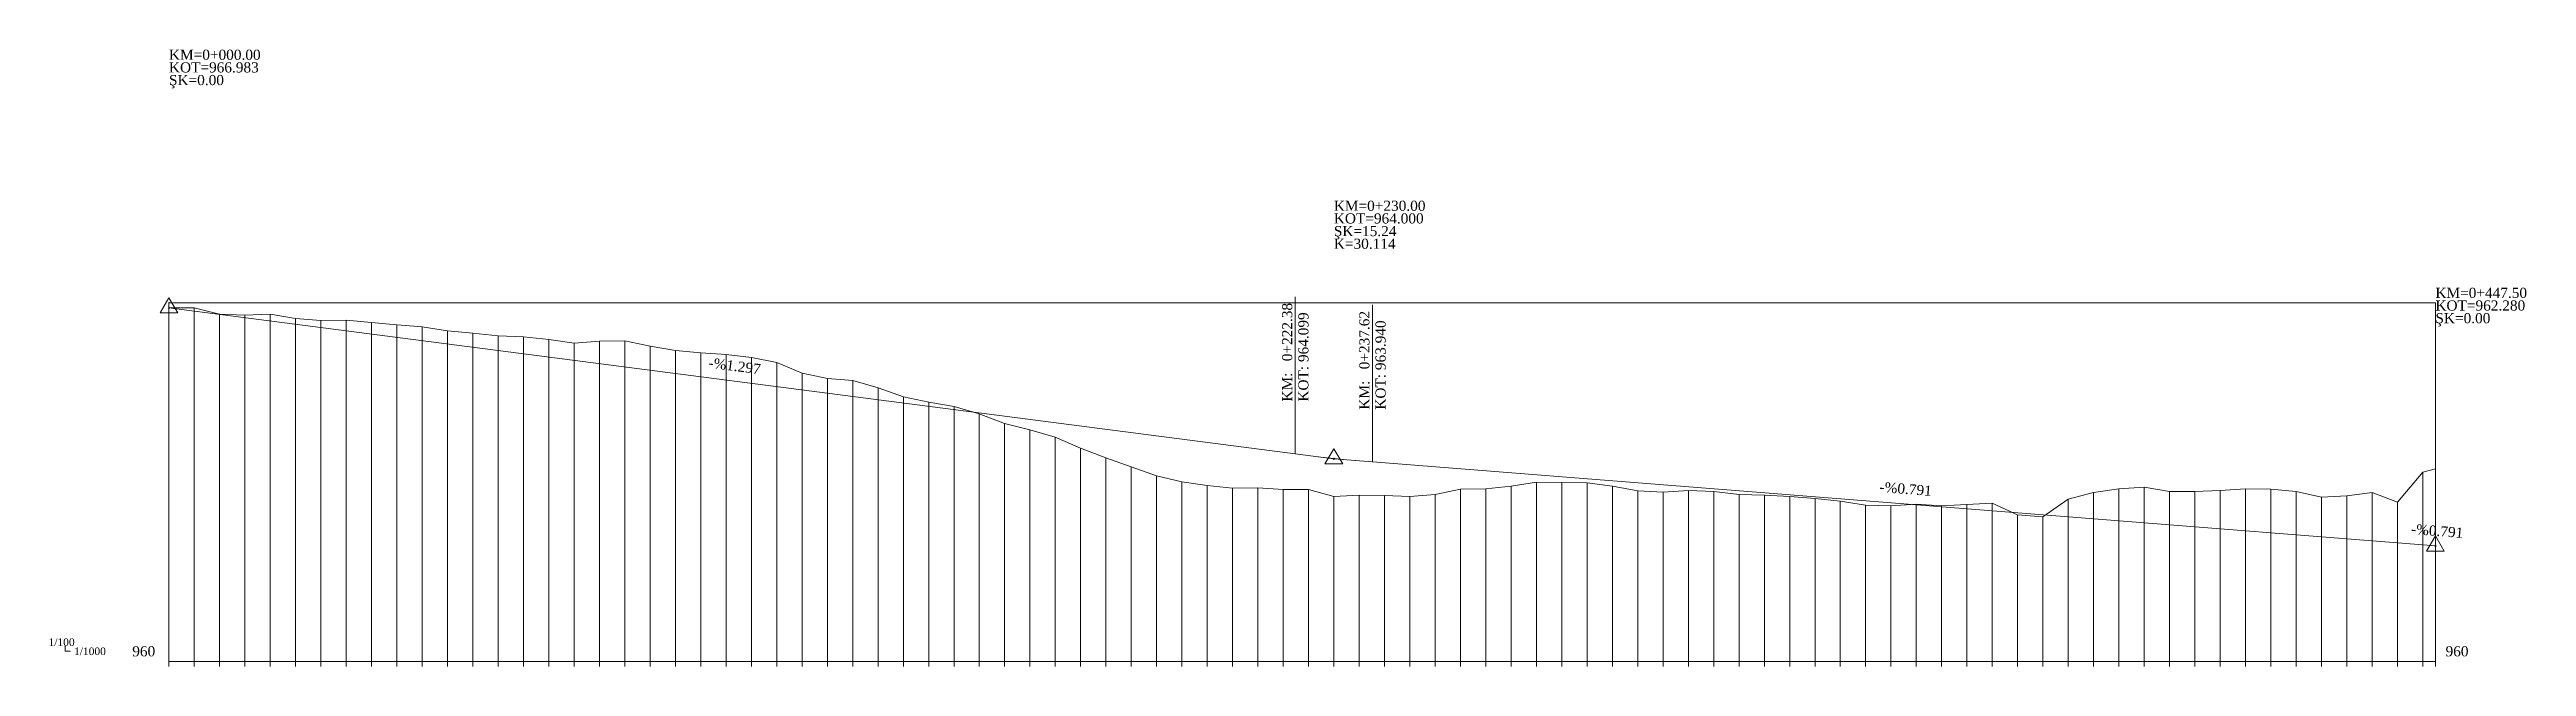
# Model space of a CAD drawing. Header units: metres. Extents: x 478603 to 489313, y 4282657 to 4289463.
# Drawn here: x 484066.5 to 484555.6, y 4283587.8 to 4283709.7 of the extents above; entities that cross this region are included whole.
import ezdxf

# ---------------------------------------------------------------- set-up
doc = ezdxf.new("R2010")
doc.units = ezdxf.units.M
for name, color, linetype, lineweight in [('PL_SEMBOL', 7, 'Continuous', 0), ('PR_ALINMAN', 1, 'Continuous', 0), ('PR_ENK_EKSEN1', 5, 'Continuous', 0), ('PR_ENK_EKSEN1D', 1, 'Continuous', 0), ('PR_KIYAS', 153, 'Continuous', 0), ('PR_KURP', 2, 'Continuous', 0), ('PR_KURP_TF', 4, 'Continuous', 0), ('PR_KURP_TO', 96, 'Continuous', 0), ('PR_OLCEK', 1, 'Continuous', 0), ('PR_PROFIL', 153, 'Continuous', 0), ('PR_TANJANT', 30, 'Continuous', 0)]:
    doc.layers.add(name, color=color, linetype=linetype, lineweight=lineweight)
doc.styles.get("Standard").update_dxf_attribs({"font": 'times.ttf'})

msp = doc.modelspace()

# ---------------------------------------------------------------- texts
at = {"layer": 'PR_ALINMAN'}
for s, p in [('KM=0+000.00', (484090.1, 4283707.63)), ('KOT=966.983', (484090.1, 4283705.13)), ('ŞK=0.00', (484090.1, 4283702.63)), ('KM=0+230.00', (484320.1, 4283677.8)), ('KOT=964.000', (484320.1, 4283675.3)), ('K=30.114', (484320.1, 4283670.3)), ('ŞK=15.24', (484320.1, 4283672.8)), ('KM=0+447.50', (484537.6, 4283660.6)), ('KOT=962.280', (484537.6, 4283658.1)), ('ŞK=0.00', (484537.6, 4283655.6))]:
    msp.add_text(s, height=2, dxfattribs=at).set_placement(p)
for s, rotation, p in [('-%1.297', 352.6108, (484196.55, 4283646.84)), ('-%0.791', 355.4784, (484427.79, 4283622.29)), ('-%0.791', 355.4784, (484532.73, 4283613.99))]:
    msp.add_text(s, height=2, rotation=rotation, dxfattribs=at).set_placement(p)
at = {"layer": 'PR_KURP_TF'}
for s, p in [('KM:   0+237.62', (484327.12, 4283638.53)), ('KOT: 963.940', (484330.32, 4283638.53))]:
    msp.add_text(s, height=2, rotation=90, dxfattribs=at).set_placement(p)
at = {"layer": 'PR_KURP_TO'}
for s, p in [('KM:   0+222.38', (484311.88, 4283640.12)), ('KOT: 964.099', (484315.08, 4283640.12))]:
    msp.add_text(s, height=2, rotation=90, dxfattribs=at).set_placement(p)
at = {"layer": 'PR_OLCEK'}
for s, p in [('1/100', (484066.32, 4283591.85)), ('1/1000', (484071.35, 4283590.05))]:
    msp.add_text(s, height=1.5, dxfattribs=at).set_placement(p)
at = {"layer": 'PR_PROFIL'}
for p in [(484082.85, 4283589.8), (484539.6, 4283589.8)]:
    msp.add_text('960', height=2, dxfattribs=at).set_placement(p)

# ---------------------------------------------------------------- blocks, each defined once
blk = doc.blocks.new('3')
at = {"layer": 'PL_SEMBOL'}
for p, q in [((0, 2), (-1.75, -1)), ((0.125, 0.125), (-0.125, -0.125)), ((-0.125, 0.125), (0.125, -0.125)), ((1.75, -1), (0, 2)), ((-1.75, -1), (1.75, -1))]:
    blk.add_line(p, q, dxfattribs=at)

# ---------------------------------------------------------------- linework, layer by layer
at = {"layer": 'PR_ALINMAN'}
for p, q in [((484090.1, 4283658.63), (484312.48, 4283629.79)), ((484327.72, 4283628.2), (484537.6, 4283611.6)), ((484537.6, 4283611.6), (484537.6, 4283611.6))]:
    msp.add_line(p, q, dxfattribs=at)
at = {"layer": 'PR_ENK_EKSEN1'}
for p, q in [((484090.1, 4283658.63), (484095.1, 4283658.64)), ((484095.1, 4283658.64), (484100.1, 4283657.37)), ((484100.1, 4283657.37), (484105.1, 4283657.21)), ((484105.1, 4283657.21), (484110.1, 4283657.37)), ((484110.1, 4283657.37), (484115.1, 4283656.53)), ((484115.1, 4283656.53), (484120.1, 4283656.12)), ((484120.1, 4283656.12), (484125.1, 4283656.18)), ((484125.1, 4283656.18), (484130.1, 4283655.73)), ((484130.1, 4283655.73), (484135.1, 4283655.26)), ((484135.1, 4283655.26), (484140.1, 4283654.87)), ((484140.1, 4283654.87), (484145.1, 4283654.11)), ((484145.1, 4283654.11), (484150.1, 4283653.66)), ((484150.1, 4283653.66), (484155.1, 4283653.14)), ((484155.1, 4283653.14), (484160.1, 4283652.9)), ((484160.1, 4283652.9), (484165.1, 4283652.38)), ((484165.1, 4283652.38), (484170.1, 4283651.69)), ((484170.1, 4283651.69), (484175.1, 4283652.05)), ((484175.1, 4283652.05), (484180.1, 4283652.14)), ((484180.1, 4283652.14), (484185.1, 4283651.08)), ((484185.1, 4283651.08), (484190.1, 4283650.2)), ((484190.1, 4283650.2), (484195.1, 4283649.74)), ((484195.1, 4283649.74), (484200.1, 4283649.43)), ((484200.1, 4283649.43), (484205.1, 4283648.83)), ((484205.1, 4283648.83), (484210.1, 4283647.81)), ((484210.1, 4283647.81), (484215.1, 4283645.75)), ((484215.1, 4283645.75), (484220.1, 4283644.69)), ((484220.1, 4283644.69), (484225.1, 4283644.27)), ((484225.1, 4283644.27), (484230.1, 4283642.82)), ((484230.1, 4283642.82), (484235.1, 4283641.07)), ((484235.1, 4283641.07), (484240.1, 4283639.98)), ((484240.1, 4283639.98), (484245.1, 4283639.14)), ((484245.1, 4283639.14), (484250.1, 4283637.69)), ((484250.1, 4283637.69), (484255.1, 4283635.81)), ((484255.1, 4283635.81), (484260.1, 4283634.56)), ((484260.1, 4283634.56), (484265.1, 4283633.1)), ((484265.1, 4283633.1), (484270.1, 4283630.93)), ((484270.1, 4283630.93), (484275.1, 4283629.04)), ((484275.1, 4283629.04), (484280.1, 4283627.23)), ((484280.1, 4283627.23), (484285.1, 4283625.48)), ((484535.1, 4283626.19), (484537.6, 4283626.84)), ((484285.1, 4283625.48), (484290.1, 4283624.28)), ((484290.1, 4283624.28), (484295.1, 4283623.52)), ((484295.1, 4283623.52), (484300.1, 4283623.04)), ((484300.1, 4283623.04), (484305.1, 4283623.07)), ((484305.1, 4283623.07), (484310.1, 4283622.74)), ((484310.1, 4283622.74), (484315.1, 4283622.76)), ((484315.1, 4283622.76), (484320.1, 4283621.35)), ((484335.1, 4283621.36), (484340.1, 4283621.78)), ((484340.1, 4283621.78), (484345.1, 4283622.81)), ((484345.1, 4283622.81), (484350.1, 4283622.91)), ((484350.1, 4283622.91), (484355.1, 4283623.43)), ((484355.1, 4283623.43), (484360.1, 4283624.19)), ((484360.1, 4283624.19), (484365.1, 4283624.16)), ((484365.1, 4283624.16), (484370.1, 4283624.05)), ((484370.1, 4283624.05), (484375.1, 4283623.4)), ((484375.1, 4283623.4), (484380.1, 4283622.5)), ((484380.1, 4283622.5), (484385.1, 4283622.23)), ((484385.1, 4283622.23), (484390.1, 4283622.53)), ((484390.1, 4283622.53), (484395.1, 4283622.35)), ((484395.1, 4283622.35), (484400.1, 4283621.8)), ((484400.1, 4283621.8), (484405.1, 4283621.65)), ((484465.1, 4283620.82), (484470.1, 4283622.18)), ((484470.1, 4283622.18), (484475.1, 4283622.87)), ((484475.1, 4283622.87), (484480.1, 4283623.21)), ((484480.1, 4283623.21), (484485.1, 4283622.35)), ((484485.1, 4283622.35), (484490.1, 4283622.39)), ((484490.1, 4283622.39), (484495.1, 4283622.54)), ((484495.1, 4283622.54), (484500.1, 4283622.87)), ((484500.1, 4283622.87), (484505.1, 4283622.8)), ((484505.1, 4283622.8), (484510.1, 4283622.38)), ((484510.1, 4283622.38), (484515.1, 4283621.25)), ((484520.1, 4283621.48), (484525.1, 4283622.18)), ((484525.1, 4283622.18), (484530.1, 4283620.24)), ((484530.1, 4283620.24), (484535.1, 4283626.19)), ((484320.1, 4283621.35), (484325.1, 4283621.63)), ((484325.1, 4283621.63), (484330.1, 4283621.59)), ((484330.1, 4283621.59), (484335.1, 4283621.36)), ((484405.1, 4283621.65), (484410.1, 4283621.38)), ((484410.1, 4283621.38), (484415.1, 4283620.95)), ((484415.1, 4283620.95), (484420.1, 4283620.45)), ((484420.1, 4283620.45), (484425.1, 4283619.65)), ((484425.1, 4283619.65), (484430.1, 4283619.55)), ((484430.1, 4283619.55), (484435.1, 4283619.86)), ((484435.1, 4283619.86), (484440.1, 4283619.54)), ((484440.1, 4283619.54), (484445.1, 4283619.79)), ((484445.1, 4283619.79), (484450.1, 4283620.06)), ((484450.1, 4283620.06), (484455.1, 4283617.75)), ((484455.1, 4283617.75), (484460.1, 4283617.34)), ((484460.1, 4283617.34), (484465.1, 4283620.82)), ((484515.1, 4283621.25), (484520.1, 4283621.48))]:
    msp.add_line(p, q, dxfattribs=at)
at = {"layer": 'PR_ENK_EKSEN1D'}
for p, q in [((484090.1, 4283587.8), (484090.1, 4283658.63)), ((484095.1, 4283587.8), (484095.1, 4283658.64)), ((484100.1, 4283587.8), (484100.1, 4283657.37)), ((484105.1, 4283587.8), (484105.1, 4283657.21)), ((484110.1, 4283587.8), (484110.1, 4283657.37)), ((484115.1, 4283587.8), (484115.1, 4283656.53)), ((484120.1, 4283587.8), (484120.1, 4283656.12)), ((484125.1, 4283587.8), (484125.1, 4283656.18)), ((484130.1, 4283587.8), (484130.1, 4283655.73)), ((484135.1, 4283587.8), (484135.1, 4283655.26)), ((484140.1, 4283587.8), (484140.1, 4283654.87)), ((484145.1, 4283587.8), (484145.1, 4283654.11)), ((484150.1, 4283587.8), (484150.1, 4283653.66)), ((484155.1, 4283587.8), (484155.1, 4283653.14)), ((484160.1, 4283587.8), (484160.1, 4283652.9)), ((484165.1, 4283587.8), (484165.1, 4283652.38)), ((484170.1, 4283587.8), (484170.1, 4283651.69)), ((484175.1, 4283587.8), (484175.1, 4283652.05)), ((484180.1, 4283587.8), (484180.1, 4283652.14)), ((484185.1, 4283587.8), (484185.1, 4283651.08)), ((484190.1, 4283587.8), (484190.1, 4283650.2)), ((484195.1, 4283587.8), (484195.1, 4283649.74)), ((484200.1, 4283587.8), (484200.1, 4283649.43)), ((484205.1, 4283587.8), (484205.1, 4283648.83)), ((484210.1, 4283587.8), (484210.1, 4283647.81)), ((484215.1, 4283587.8), (484215.1, 4283645.75)), ((484220.1, 4283587.8), (484220.1, 4283644.69)), ((484225.1, 4283587.8), (484225.1, 4283644.27)), ((484230.1, 4283587.8), (484230.1, 4283642.82)), ((484235.1, 4283587.8), (484235.1, 4283641.07)), ((484240.1, 4283587.8), (484240.1, 4283639.98)), ((484245.1, 4283587.8), (484245.1, 4283639.14)), ((484250.1, 4283587.8), (484250.1, 4283637.69)), ((484255.1, 4283587.8), (484255.1, 4283635.81)), ((484260.1, 4283587.8), (484260.1, 4283634.56)), ((484265.1, 4283587.8), (484265.1, 4283633.1)), ((484270.1, 4283587.8), (484270.1, 4283630.93)), ((484275.1, 4283587.8), (484275.1, 4283629.04)), ((484280.1, 4283587.8), (484280.1, 4283627.23)), ((484537.6, 4283587.8), (484537.6, 4283626.84)), ((484285.1, 4283587.8), (484285.1, 4283625.48)), ((484290.1, 4283587.8), (484290.1, 4283624.28)), ((484295.1, 4283587.8), (484295.1, 4283623.52)), ((484300.1, 4283587.8), (484300.1, 4283623.04)), ((484305.1, 4283587.8), (484305.1, 4283623.07)), ((484310.1, 4283587.8), (484310.1, 4283622.74)), ((484315.1, 4283587.8), (484315.1, 4283622.76)), ((484340.1, 4283587.8), (484340.1, 4283621.78)), ((484345.1, 4283587.8), (484345.1, 4283622.81)), ((484350.1, 4283587.8), (484350.1, 4283622.91)), ((484355.1, 4283587.8), (484355.1, 4283623.43)), ((484360.1, 4283587.8), (484360.1, 4283624.19)), ((484365.1, 4283587.8), (484365.1, 4283624.16)), ((484370.1, 4283587.8), (484370.1, 4283624.05)), ((484375.1, 4283587.8), (484375.1, 4283623.4)), ((484380.1, 4283587.8), (484380.1, 4283622.5)), ((484385.1, 4283587.8), (484385.1, 4283622.23)), ((484390.1, 4283587.8), (484390.1, 4283622.53)), ((484395.1, 4283587.8), (484395.1, 4283622.35)), ((484400.1, 4283587.8), (484400.1, 4283621.8)), ((484470.1, 4283587.8), (484470.1, 4283622.18)), ((484475.1, 4283587.8), (484475.1, 4283622.87)), ((484480.1, 4283587.8), (484480.1, 4283623.21)), ((484485.1, 4283587.8), (484485.1, 4283622.35)), ((484490.1, 4283587.8), (484490.1, 4283622.39)), ((484495.1, 4283587.8), (484495.1, 4283622.54)), ((484500.1, 4283587.8), (484500.1, 4283622.87)), ((484505.1, 4283587.8), (484505.1, 4283622.8)), ((484510.1, 4283587.8), (484510.1, 4283622.38)), ((484525.1, 4283587.8), (484525.1, 4283622.18)), ((484535.1, 4283587.8), (484535.1, 4283626.19)), ((484320.1, 4283587.8), (484320.1, 4283621.35)), ((484325.1, 4283587.8), (484325.1, 4283621.63)), ((484330.1, 4283587.8), (484330.1, 4283621.59)), ((484335.1, 4283587.8), (484335.1, 4283621.36)), ((484405.1, 4283587.8), (484405.1, 4283621.65)), ((484410.1, 4283587.8), (484410.1, 4283621.38)), ((484415.1, 4283587.8), (484415.1, 4283620.95)), ((484420.1, 4283587.8), (484420.1, 4283620.45)), ((484425.1, 4283587.8), (484425.1, 4283619.65)), ((484430.1, 4283587.8), (484430.1, 4283619.55)), ((484435.1, 4283587.8), (484435.1, 4283619.86)), ((484440.1, 4283587.8), (484440.1, 4283619.54)), ((484445.1, 4283587.8), (484445.1, 4283619.79)), ((484450.1, 4283587.8), (484450.1, 4283620.06)), ((484455.1, 4283587.8), (484455.1, 4283617.75)), ((484460.1, 4283587.8), (484460.1, 4283617.34)), ((484465.1, 4283587.8), (484465.1, 4283620.82)), ((484515.1, 4283587.8), (484515.1, 4283621.25)), ((484520.1, 4283587.8), (484520.1, 4283621.48)), ((484530.1, 4283587.8), (484530.1, 4283620.24))]:
    msp.add_line(p, q, dxfattribs=at)
at = {"layer": 'PR_KIYAS'}
msp.add_line((484090.1, 4283588.8), (484537.6, 4283588.8), dxfattribs=at)
at = {"layer": 'PR_KURP'}
for p, q in [((484312.48, 4283629.79), (484317.56, 4283629.17)), ((484317.56, 4283629.17), (484322.64, 4283628.64)), ((484322.64, 4283628.64), (484327.72, 4283628.2))]:
    msp.add_line(p, q, dxfattribs=at)
at = {"layer": 'PR_KURP_TF'}
msp.add_line((484327.72, 4283628.2), (484327.72, 4283659.2), dxfattribs=at)
at = {"layer": 'PR_KURP_TO'}
msp.add_line((484312.48, 4283629.79), (484312.48, 4283660.79), dxfattribs=at)
at = {"layer": 'PR_OLCEK'}
for p, q in [((484069.55, 4283591.7), (484069.6, 4283591.8)), ((484069.6, 4283590.8), (484069.6, 4283591.8)), ((484069.6, 4283591.8), (484069.65, 4283591.7)), ((484070.6, 4283590.8), (484069.6, 4283590.8)), ((484070.5, 4283590.85), (484070.6, 4283590.8)), ((484070.6, 4283590.8), (484070.5, 4283590.75))]:
    msp.add_line(p, q, dxfattribs=at)
msp.add_point((484090.1, 4283659.64, 967.08), dxfattribs=at)
at = {"layer": 'PR_PROFIL'}
for p, q in [((484090.1, 4283659.64), (484537.6, 4283659.64)), ((484090.1, 4283587.8), (484090.1, 4283659.64)), ((484537.6, 4283587.8), (484537.6, 4283659.64))]:
    msp.add_line(p, q, dxfattribs=at)
at = {"layer": 'PR_TANJANT'}
for p, q in [((484312.48, 4283629.79), (484320.1, 4283628.8)), ((484320.1, 4283628.8), (484327.72, 4283628.2))]:
    msp.add_line(p, q, dxfattribs=at)

# ---------------------------------------------------------------- block references
at = {"layer": 'PR_ALINMAN'}
for p in [(484090.1, 4283658.63), (484320.1, 4283628.8), (484537.6, 4283611.6)]:
    msp.add_blockref('3', p, dxfattribs=at)

msp.set_redraw_order([(e.dxf.handle, doc.entitydb.next_handle()) for e in msp.query("TEXT MTEXT ATTDEF DIMENSION ARC_DIMENSION")])  # texts and dimensions are drawn at this point

doc.saveas('drawing.dxf')
